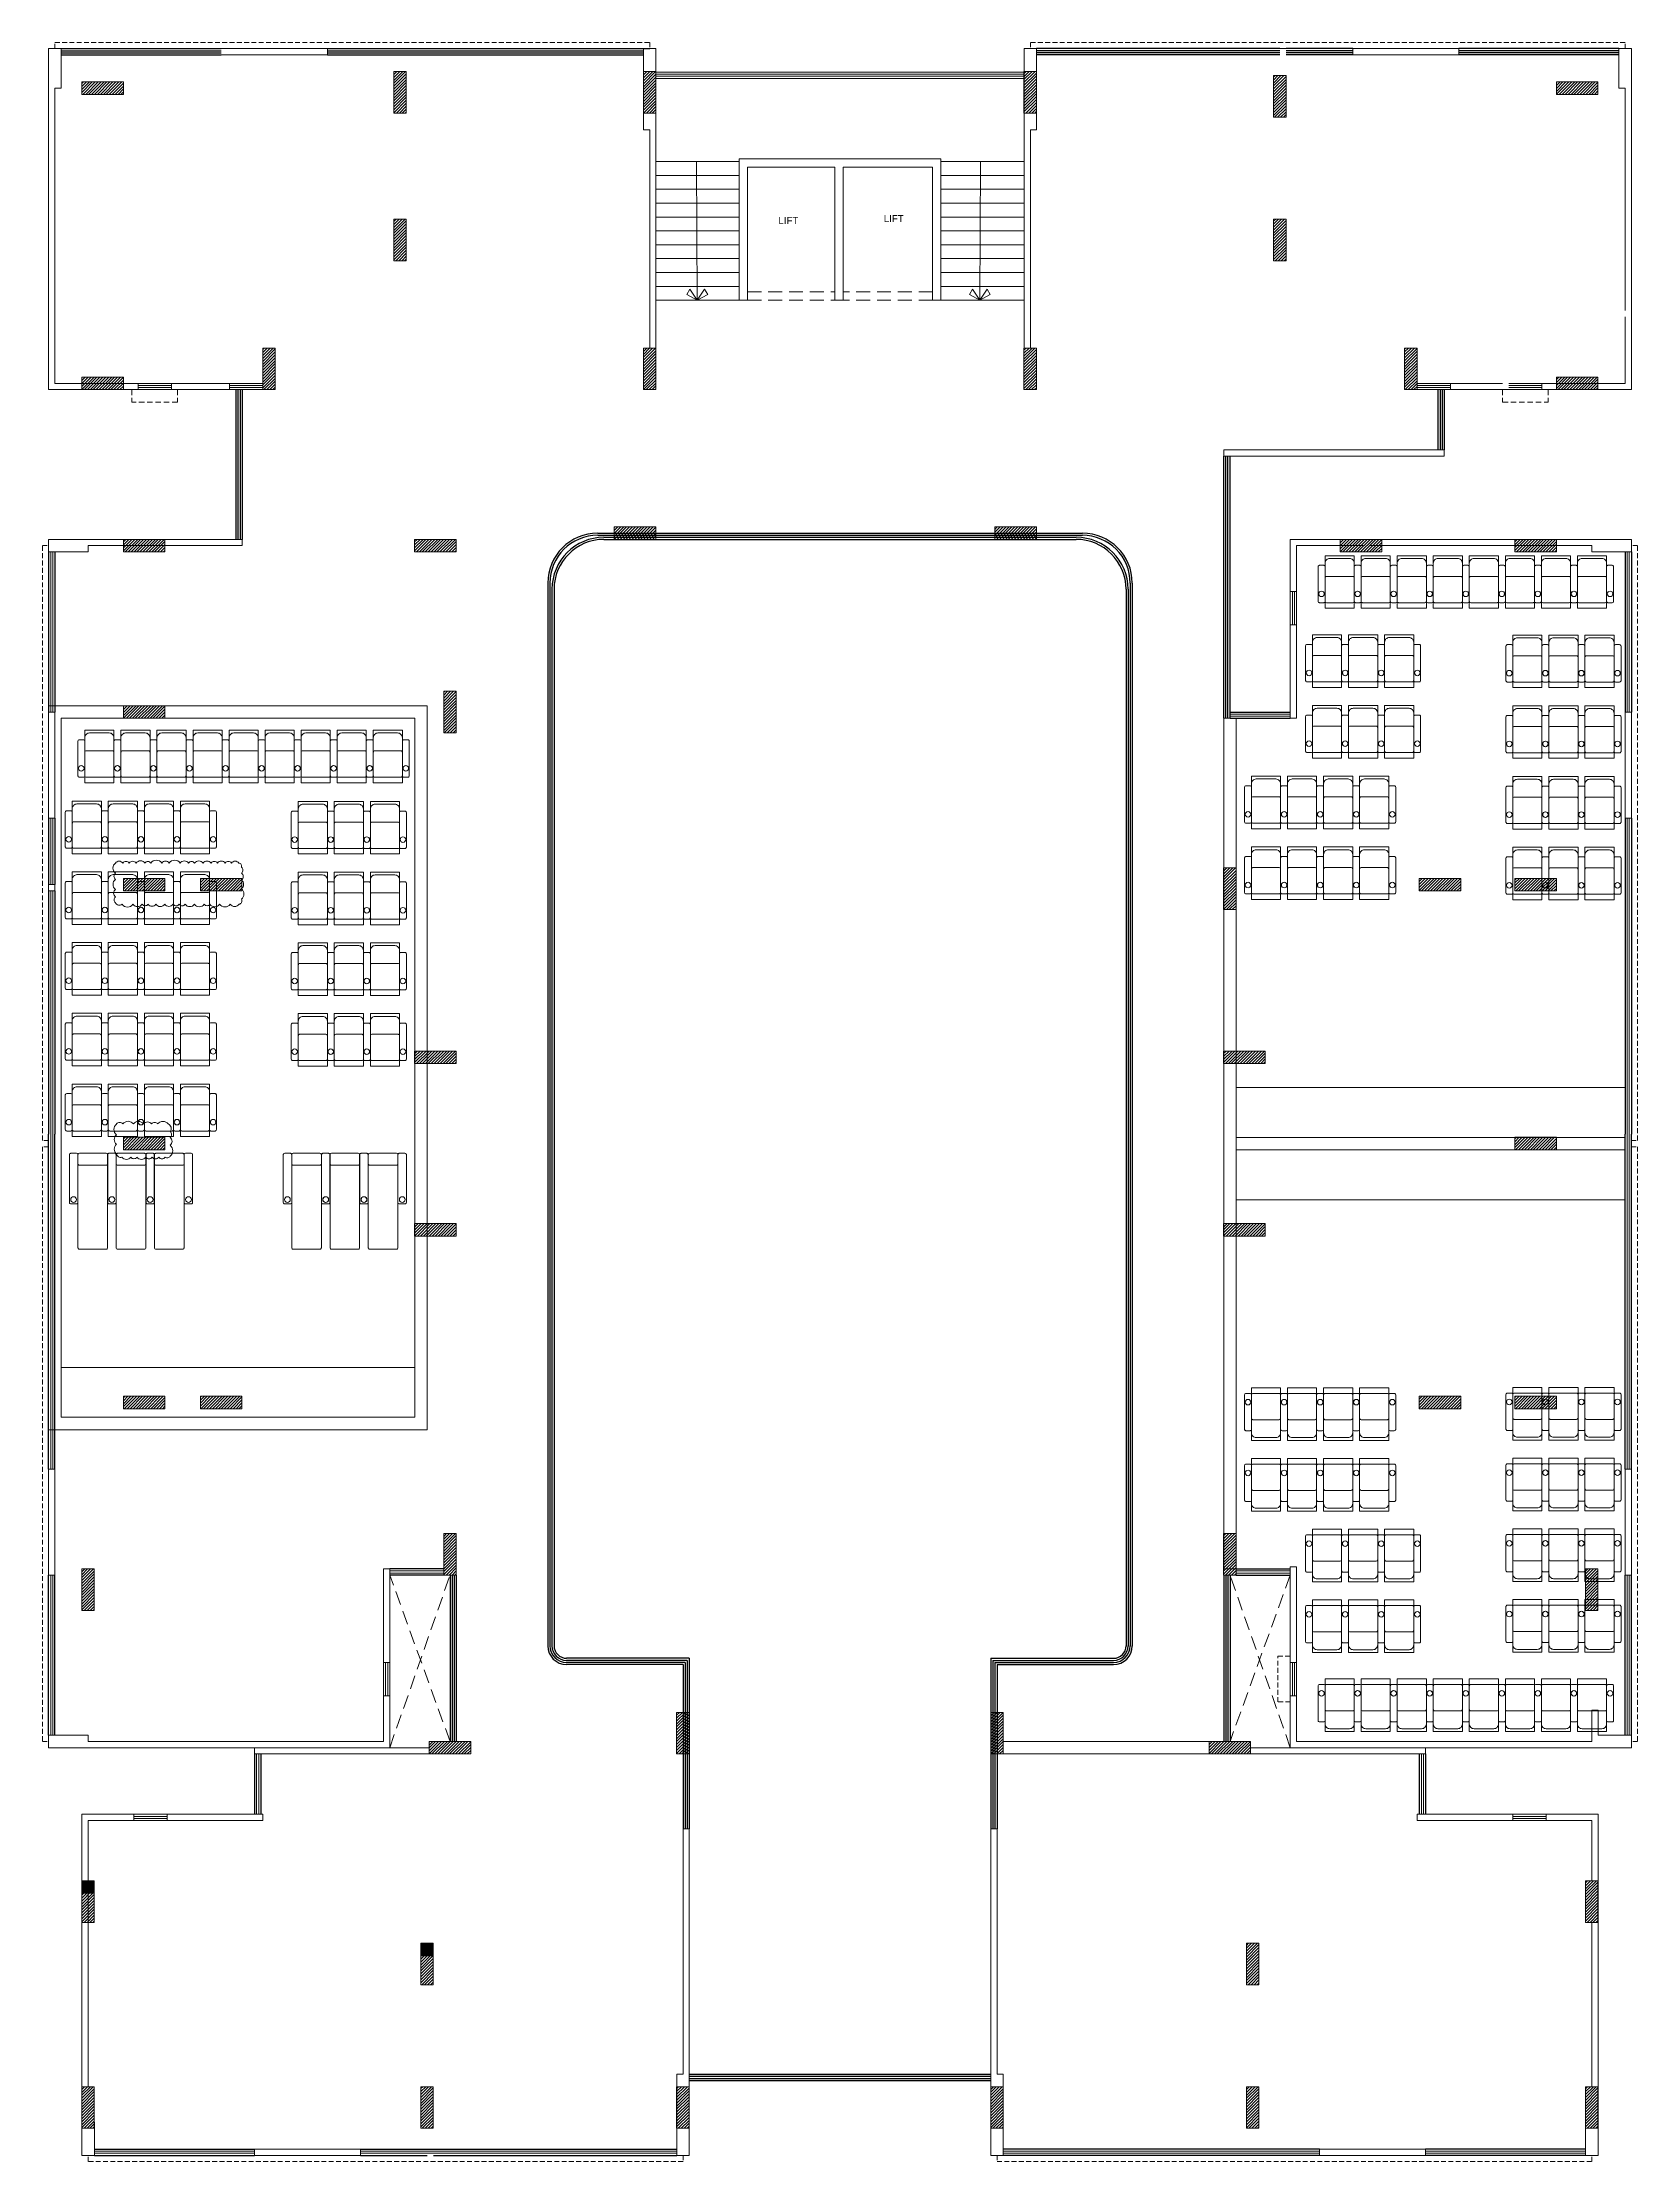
# Model space of a CAD drawing. Header units: inches. Extents: x 1807 to 67852, y 1160 to 20242.
# Drawn here: x 27627 to 28777, y 8234 to 9763 of the extents above; entities that cross this region are included whole.
import ezdxf
from ezdxf.lldxf.tags import DXFTag

# ---------------------------------------------------------------- set-up
doc = ezdxf.new("R2010")
doc.units = ezdxf.units.IN
doc.header["$MEASUREMENT"] = 0
doc.linetypes.add('DASHED', pattern=[0.75, 0.5, -0.25])
for name, color, linetype, lineweight in [('02WINDOW & DOTTED', 8, 'Continuous', 20), ('06DIM', 194, 'Continuous', 15), ('CHAIRS', 34, 'Continuous', 20), ('column_01', 7, 'Continuous', 18), ('HATCH', 8, 'Continuous', 0), ('Nstair', 8, 'Continuous', 20), ('PROJ.', 8, 'DASHED', 20), ('RAILING', 8, 'Continuous', 25), ('Railing 01', 8, 'Continuous', 18), ('SHOP TEXT', 7, 'Continuous', 15), ('wall', 7, 'Continuous', 20), ('WALLS', 7, 'Continuous', 20), ('WINDOW', 8, 'Continuous', 15)]:
    doc.layers.add(name, color=color, linetype=linetype, lineweight=lineweight)
doc.layers.add('Chair', color=34, linetype='Continuous')
doc.layers.add('GF', color=36, linetype='Continuous')
doc.styles.add('Krupalu 1', font='arial.ttf')
tags = doc.linetypes.add('HIDDEN', pattern=[0.375, 0.25, -0.125]).pattern_tags.tags
tags[6:7] = [DXFTag(74, 4), DXFTag(75, 0), DXFTag(340, '0'), DXFTag(46, 1.0), DXFTag(50, 0.0), DXFTag(44, 0.0), DXFTag(45, 0.0)]
tags[4:5] = [DXFTag(74, 4), DXFTag(75, 0), DXFTag(340, '0'), DXFTag(46, 1.0), DXFTag(50, 0.0), DXFTag(44, 0.0), DXFTag(45, 0.0)]
pattern_1 = [(45, (-2883.8112, 0), (-1.0606601718, 1.0606601718), [])]

msp = doc.modelspace()

# ---------------------------------------------------------------- texts
at = {"layer": 'SHOP TEXT', "ltscale": 0.1, "style": 'Krupalu 1'}
for p in [(28157.5, 9631.7), (28233.5, 9633.1)]:
    msp.add_text('LIFT', height=5, dxfattribs=at).set_placement(p)

# ---------------------------------------------------------------- blocks, each defined once
blk = doc.blocks.new('Recliner chair-01')
at = {"layer": 'CHAIRS', "linetype": 'HIDDEN', "lineweight": -2}
blk.add_lwpolyline([(-10.5, 33.9), (10.5, 33.9), (10.5, -4), (-10.5, -4)], close=True, dxfattribs=at)
at = {"layer": 'CHAIRS', "lineweight": -2}
for points in [[(-7.1, 31.9), (7.1, 31.9, -0.414214), (10.5, 28.5), (10.5, 1, -0.414214), (9.5, 0), (-9.5, 0, -0.414214), (-10.5, 1), (-10.5, 28.5, -0.414214)], [(-10.5, 1), (-10.5, 26, 0.414214), (-11.5, 27), (-14.5, 27, 0.414214), (-15.5, 26), (-15.5, 1, 0.414214), (-14.5, 0), (-11.5, 0, 0.414214)], [(10.5, 1), (10.5, 18, 0.414214), (9.5, 19), (-9.5, 19, 0.414214), (-10.5, 18), (-10.5, 1, 0.414214), (-9.5, 0), (9.5, 0, 0.414214)], [(10.5, 1), (10.5, 26, -0.414214), (11.5, 27), (14.5, 27, -0.414214), (15.5, 26), (15.5, 1, -0.414214), (14.5, 0), (11.5, 0, -0.414214)]]:
    blk.add_lwpolyline(points, format="xyb", close=True, dxfattribs=at)
for centre in [(-13, 6.4), (13.1, 6.4)]:
    blk.add_circle(centre, 2, dxfattribs=at)
blk = doc.blocks.new('*U104')
at = {"layer": 'CHAIRS'}
blk.add_blockref('Recliner chair-01', (0, -14.9), dxfattribs=at)
blk = doc.blocks.new('*U103')
at = {"layer": 'GF', "color": 0, "linetype": 'ByBlock', "lineweight": -2}
for p in [(0, 0), (26, 0), (52, 0), (78, 0)]:
    blk.add_blockref('*U104', p, dxfattribs=at)
at = {"layer": 'GF', "color": 0, "linetype": 'ByBlock', "lineweight": -2, "transparency": 16777216}
for p in [(104, 0), (130, 0), (156, 0), (182, 0), (208, 0)]:
    blk.add_blockref('*U104', p, dxfattribs=at)
blk = doc.blocks.new('*U108')
at = {"layer": 'CHAIRS'}
blk.add_blockref('Recliner chair-01', (0, -14.9), dxfattribs=at)
blk = doc.blocks.new('*U107')
at = {"layer": 'GF', "color": 0, "linetype": 'ByBlock', "lineweight": -2}
for p in [(0, 0), (26, 0), (52, 0)]:
    blk.add_blockref('*U108', p, dxfattribs=at)
at = {"layer": 'GF', "color": 0, "linetype": 'ByBlock', "lineweight": -2, "transparency": 16777216}
for p in [(78, 0), (0, -51), (26, -51), (52, -51), (78, -51), (0, -102), (26, -102), (52, -102), (78, -102), (0, -153), (26, -153), (52, -153), (78, -153), (0, -204), (26, -204), (52, -204), (78, -204)]:
    blk.add_blockref('*U108', p, dxfattribs=at)
blk = doc.blocks.new('*U110')
at = {"layer": 'CHAIRS'}
blk.add_blockref('Recliner chair-01', (0, -14.9), dxfattribs=at)
blk = doc.blocks.new('*U109')
at = {"layer": 'GF', "color": 0, "linetype": 'ByBlock', "lineweight": -2}
for p in [(0, 0), (26, 0)]:
    blk.add_blockref('*U110', p, dxfattribs=at)
at = {"layer": 'GF', "color": 0, "linetype": 'ByBlock', "lineweight": -2, "transparency": 16777216}
for p in [(52, 0), (0, -51), (26, -51), (52, -51), (0, -102), (26, -102), (52, -102), (0, -153), (26, -153), (52, -153)]:
    blk.add_blockref('*U110', p, dxfattribs=at)
blk = doc.blocks.new('A$C538C39F4')
at = {"layer": 'column_01', "lineweight": 18}
h = blk.add_hatch(color=8, dxfattribs=at)
h.dxf.hatch_style = 1
h.paths.add_polyline_path([(0, 0), (0, 9), (9, 9), (9, 0)])
at = {"layer": 'column_01'}
for p, q in [((9, 9), (0, 0)), ((0, 9), (9, 0))]:
    blk.add_line(p, q, dxfattribs=at)
blk.add_lwpolyline([(0, 9), (9, 9), (9, 0), (0, 0)], close=True, dxfattribs=at)
blk = doc.blocks.new('dfhtutrut')
at = {"layer": 'HATCH'}
h = blk.add_hatch(dxfattribs=at)
h.set_pattern_fill('ANSI31', color=256, scale=12, style=0)
h.set_pattern_definition(pattern_1)
h.paths.add_polyline_path([(142115.4, -629932.5), (142145.4, -629932.5), (142145.4, -629923.5), (142115.4, -629923.5)])
h = blk.add_hatch(dxfattribs=at)
h.set_pattern_fill('ANSI31', color=256, scale=12, style=0)
h.set_pattern_definition(pattern_1)
h.paths.add_polyline_path([(142340.4, -629916), (142340.4, -629946), (142349.4, -629946), (142349.4, -629916)])
h = blk.add_hatch(dxfattribs=at)
h.set_pattern_fill('ANSI31', color=256, scale=12, style=0)
h.set_pattern_definition(pattern_1)
h.paths.add_polyline_path([(142520.4, -629916), (142520.4, -629946), (142529.4, -629946), (142529.4, -629916)])
h = blk.add_hatch(dxfattribs=at)
h.set_pattern_fill('ANSI31', color=256, scale=12, style=0)
h.set_pattern_definition(pattern_1)
h.paths.add_polyline_path([(142794.9, -629916), (142794.9, -629946), (142803.9, -629946), (142803.9, -629916)])
h = blk.add_hatch(dxfattribs=at)
h.set_pattern_fill('ANSI31', color=256, scale=12, style=0)
h.set_pattern_definition(pattern_1)
h.paths.add_polyline_path([(142974.9, -629919), (142974.9, -629949), (142983.9, -629949), (142983.9, -629919)])
h = blk.add_hatch(dxfattribs=at)
h.set_pattern_fill('ANSI31', color=256, scale=12, style=0)
h.set_pattern_definition(pattern_1)
h.paths.add_polyline_path([(143208.9, -629932.5), (143178.9, -629932.5), (143178.9, -629923.5), (143208.9, -629923.5)])
h = blk.add_hatch(dxfattribs=at)
h.set_pattern_fill('ANSI31', color=256, scale=12, style=0)
h.set_pattern_definition(pattern_1)
h.paths.add_polyline_path([(142349.4, -630052.5), (142349.4, -630022.5), (142340.4, -630022.5), (142340.4, -630052.5)])
h = blk.add_hatch(dxfattribs=at)
h.set_pattern_fill('ANSI31', color=256, scale=12, style=0)
h.set_pattern_definition(pattern_1)
h.paths.add_polyline_path([(142983.9, -630052.5), (142983.9, -630022.5), (142974.9, -630022.5), (142974.9, -630052.5)])
h = blk.add_hatch(dxfattribs=at)
h.set_pattern_fill('ANSI31', color=256, scale=12, style=0)
h.set_pattern_definition(pattern_1)
h.paths.add_polyline_path([(142254.9, -630145.5), (142254.9, -630115.5), (142245.9, -630115.5), (142245.9, -630145.5)])
h = blk.add_hatch(dxfattribs=at)
h.set_pattern_fill('ANSI31', color=256, scale=12, style=0)
h.set_pattern_definition(pattern_1)
h.paths.add_polyline_path([(142529.4, -630145.5), (142529.4, -630115.5), (142520.4, -630115.5), (142520.4, -630145.5)])
h = blk.add_hatch(dxfattribs=at)
h.set_pattern_fill('ANSI31', color=256, scale=12, style=0)
h.set_pattern_definition(pattern_1)
h.paths.add_polyline_path([(142803.9, -630145.5), (142803.9, -630115.5), (142794.9, -630115.5), (142794.9, -630145.5)])
h = blk.add_hatch(dxfattribs=at)
h.set_pattern_fill('ANSI31', color=256, scale=12, style=0)
h.set_pattern_definition(pattern_1)
h.paths.add_polyline_path([(143078.4, -630145.5), (143078.4, -630115.5), (143069.4, -630115.5), (143069.4, -630145.5)])
h = blk.add_hatch(dxfattribs=at)
h.set_pattern_fill('ANSI31', color=256, scale=12, style=0)
h.set_pattern_definition(pattern_1)
h.paths.add_polyline_path([(142115.4, -630145.5), (142145.4, -630145.5), (142145.4, -630136.5), (142115.4, -630136.5)])
h = blk.add_hatch(dxfattribs=at)
h.set_pattern_fill('ANSI31', color=256, scale=12, style=0)
h.set_pattern_definition(pattern_1)
h.paths.add_polyline_path([(143208.9, -630145.5), (143178.9, -630145.5), (143178.9, -630136.5), (143208.9, -630136.5)])
h = blk.add_hatch(dxfattribs=at)
h.set_pattern_fill('ANSI31', color=256, scale=12, style=0)
h.set_pattern_definition(pattern_1)
h.paths.add_polyline_path([(142529.4, -630244.5), (142499.4, -630244.5), (142499.4, -630253.5), (142529.4, -630253.5)])
h = blk.add_hatch(dxfattribs=at)
h.set_pattern_fill('ANSI31', color=256, scale=12, style=0)
h.set_pattern_definition(pattern_1)
h.paths.add_polyline_path([(142803.9, -630244.5), (142773.9, -630244.5), (142773.9, -630253.5), (142803.9, -630253.5)])
h = blk.add_hatch(dxfattribs=at)
h.set_pattern_fill('ANSI31', color=256, scale=12, style=0)
h.set_pattern_definition(pattern_1)
h.paths.add_polyline_path([(142145.4, -630262.5), (142175.4, -630262.5), (142175.4, -630253.5), (142145.4, -630253.5)])
h = blk.add_hatch(dxfattribs=at)
h.set_pattern_fill('ANSI31', color=256, scale=12, style=0)
h.set_pattern_definition(pattern_1)
h.paths.add_polyline_path([(142385.4, -630262.5), (142355.4, -630262.5), (142355.4, -630253.5), (142385.4, -630253.5)])
h = blk.add_hatch(dxfattribs=at)
h.set_pattern_fill('ANSI31', color=256, scale=12, style=0)
h.set_pattern_definition(pattern_1)
h.paths.add_polyline_path([(143022.9, -630262.5), (143052.9, -630262.5), (143052.9, -630253.5), (143022.9, -630253.5)])
h = blk.add_hatch(dxfattribs=at)
h.set_pattern_fill('ANSI31', color=256, scale=12, style=0)
h.set_pattern_definition(pattern_1)
h.paths.add_polyline_path([(143178.9, -630262.5), (143148.9, -630262.5), (143148.9, -630253.5), (143178.9, -630253.5)])
h = blk.add_hatch(dxfattribs=at)
h.set_pattern_fill('ANSI31', color=256, scale=12, style=0)
h.set_pattern_definition(pattern_1)
h.paths.add_polyline_path([(142376.4, -630363), (142376.4, -630393), (142385.4, -630393), (142385.4, -630363)])
h = blk.add_hatch(dxfattribs=at)
h.set_pattern_fill('ANSI31', color=256, scale=12, style=0)
h.set_pattern_definition(pattern_1)
h.paths.add_polyline_path([(142145.4, -630382.5), (142175.4, -630382.5), (142175.4, -630373.5), (142145.4, -630373.5)])
h = blk.add_hatch(dxfattribs=at)
h.set_pattern_fill('ANSI31', color=256, scale=12, style=0)
h.set_pattern_definition(pattern_1)
h.paths.add_polyline_path([(142938.9, -630490.5), (142938.9, -630520.5), (142947.9, -630520.5), (142947.9, -630490.5)])
h = blk.add_hatch(dxfattribs=at)
h.set_pattern_fill('ANSI31', color=256, scale=12, style=0)
h.set_pattern_definition(pattern_1)
h.paths.add_polyline_path([(142145.4, -630507), (142175.4, -630507), (142175.4, -630498), (142145.4, -630498)])
h = blk.add_hatch(dxfattribs=at)
h.set_pattern_fill('ANSI31', color=256, scale=12, style=0)
h.set_pattern_definition(pattern_1)
h.paths.add_polyline_path([(142230.9, -630507), (142200.9, -630507), (142200.9, -630498), (142230.9, -630498)])
h = blk.add_hatch(dxfattribs=at)
h.set_pattern_fill('ANSI31', color=256, scale=12, style=0)
h.set_pattern_definition(pattern_1)
h.paths.add_polyline_path([(143079.9, -630507), (143109.9, -630507), (143109.9, -630498), (143079.9, -630498)])
h = blk.add_hatch(dxfattribs=at)
h.set_pattern_fill('ANSI31', color=256, scale=12, style=0)
h.set_pattern_definition(pattern_1)
h.paths.add_polyline_path([(143178.9, -630507), (143148.9, -630507), (143148.9, -630498), (143178.9, -630498)])
h = blk.add_hatch(dxfattribs=at)
h.set_pattern_fill('ANSI31', color=256, scale=12, style=0)
h.set_pattern_definition(pattern_1)
h.paths.add_polyline_path([(142385.4, -630622.5), (142355.4, -630622.5), (142355.4, -630631.5), (142385.4, -630631.5)])
h = blk.add_hatch(dxfattribs=at)
h.set_pattern_fill('ANSI31', color=256, scale=12, style=0)
h.set_pattern_definition(pattern_1)
h.paths.add_polyline_path([(142938.9, -630631.5), (142968.9, -630631.5), (142968.9, -630622.5), (142938.9, -630622.5)])
h = blk.add_hatch(dxfattribs=at)
h.set_pattern_fill('ANSI31', color=256, scale=12, style=0)
h.set_pattern_definition(pattern_1)
h.paths.add_polyline_path([(142145.4, -630693.7), (142175.4, -630693.7), (142175.4, -630684.7), (142145.4, -630684.7)])
h = blk.add_hatch(dxfattribs=at)
h.set_pattern_fill('ANSI31', color=256, scale=12, style=0)
h.set_pattern_definition(pattern_1)
h.paths.add_polyline_path([(143178.9, -630693.7), (143148.9, -630693.7), (143148.9, -630684.7), (143178.9, -630684.7)])
h = blk.add_hatch(dxfattribs=at)
h.set_pattern_fill('ANSI31', color=256, scale=12, style=0)
h.set_pattern_definition(pattern_1)
h.paths.add_polyline_path([(142385.4, -630747), (142355.4, -630747), (142355.4, -630756), (142385.4, -630756)])
h = blk.add_hatch(dxfattribs=at)
h.set_pattern_fill('ANSI31', color=256, scale=12, style=0)
h.set_pattern_definition(pattern_1)
h.paths.add_polyline_path([(142938.9, -630756), (142968.9, -630756), (142968.9, -630747), (142938.9, -630747)])
h = blk.add_hatch(dxfattribs=at)
h.set_pattern_fill('ANSI31', color=256, scale=12, style=0)
h.set_pattern_definition(pattern_1)
h.paths.add_polyline_path([(142145.4, -630880.5), (142175.4, -630880.5), (142175.4, -630871.5), (142145.4, -630871.5)])
h = blk.add_hatch(dxfattribs=at)
h.set_pattern_fill('ANSI31', color=256, scale=12, style=0)
h.set_pattern_definition(pattern_1)
h.paths.add_polyline_path([(142230.9, -630880.5), (142200.9, -630880.5), (142200.9, -630871.5), (142230.9, -630871.5)])
h = blk.add_hatch(dxfattribs=at)
h.set_pattern_fill('ANSI31', color=256, scale=12, style=0)
h.set_pattern_definition(pattern_1)
h.paths.add_polyline_path([(143079.9, -630880.5), (143109.9, -630880.5), (143109.9, -630871.5), (143079.9, -630871.5)])
h = blk.add_hatch(dxfattribs=at)
h.set_pattern_fill('ANSI31', color=256, scale=12, style=0)
h.set_pattern_definition(pattern_1)
h.paths.add_polyline_path([(143178.9, -630880.5), (143148.9, -630880.5), (143148.9, -630871.5), (143178.9, -630871.5)])
h = blk.add_hatch(dxfattribs=at)
h.set_pattern_fill('ANSI31', color=256, scale=12, style=0)
h.set_pattern_definition(pattern_1)
h.paths.add_polyline_path([(142385.4, -631000.5), (142385.4, -630970.5), (142376.4, -630970.5), (142376.4, -631000.5)])
h = blk.add_hatch(dxfattribs=at)
h.set_pattern_fill('ANSI31', color=256, scale=12, style=0)
h.set_pattern_definition(pattern_1)
h.paths.add_polyline_path([(142947.9, -631000.5), (142947.9, -630970.5), (142938.9, -630970.5), (142938.9, -631000.5)])
h = blk.add_hatch(dxfattribs=at)
h.set_pattern_fill('ANSI31', color=256, scale=12, style=0)
h.set_pattern_definition(pattern_1)
h.paths.add_polyline_path([(142115.4, -630996), (142115.4, -631026), (142124.4, -631026), (142124.4, -630996)])
h = blk.add_hatch(dxfattribs=at)
h.set_pattern_fill('ANSI31', color=256, scale=12, style=0)
h.set_pattern_definition(pattern_1)
h.paths.add_polyline_path([(143199.9, -630996), (143199.9, -631026), (143208.9, -631026), (143208.9, -630996)])
h = blk.add_hatch(dxfattribs=at)
h.set_pattern_fill('ANSI31', color=256, scale=12, style=0)
h.set_pattern_definition(pattern_1)
h.paths.add_polyline_path([(142553.4, -631129.5), (142553.4, -631099.5), (142544.4, -631099.5), (142544.4, -631129.5)])
h = blk.add_hatch(dxfattribs=at)
h.set_pattern_fill('ANSI31', color=256, scale=12, style=0)
h.set_pattern_definition(pattern_1)
h.paths.add_polyline_path([(142779.9, -631129.5), (142779.9, -631099.5), (142770.9, -631099.5), (142770.9, -631129.5)])
h = blk.add_hatch(dxfattribs=at)
h.set_pattern_fill('ANSI31', color=256, scale=12, style=0)
h.set_pattern_definition(pattern_1)
h.paths.add_polyline_path([(142395.9, -631120.5), (142365.9, -631120.5), (142365.9, -631129.5), (142395.9, -631129.5)])
h = blk.add_hatch(dxfattribs=at)
h.set_pattern_fill('ANSI31', color=256, scale=12, style=0)
h.set_pattern_definition(pattern_1)
h.paths.add_polyline_path([(142928.4, -631129.5), (142958.4, -631129.5), (142958.4, -631120.5), (142928.4, -631120.5)])
h = blk.add_hatch(dxfattribs=at)
h.set_pattern_fill('ANSI31', color=256, scale=12, style=0)
h.set_pattern_definition(pattern_1)
edge = h.paths.add_edge_path()
edge.add_line((142115.4, -631221), (142124.4, -631221))
edge.add_line((142124.4, -631221), (142115.4, -631230))
edge.add_line((142115.4, -631230), (142124.4, -631230))
h = blk.add_hatch(dxfattribs=at)
h.set_pattern_fill('ANSI31', color=256, scale=12, style=0)
h.set_pattern_definition(pattern_1)
edge = h.paths.add_edge_path()
edge.add_line((142115.4, -631221), (142124.4, -631221))
h = blk.add_hatch(dxfattribs=at)
h.set_pattern_fill('ANSI31', color=256, scale=12, style=0)
h.set_pattern_definition(pattern_1)
h.paths.add_polyline_path([(142115.4, -631221), (142115.4, -631251), (142124.4, -631251), (142124.4, -631221)])
h.paths.add_polyline_path([(142124.4, -631230), (142115.4, -631221), (142115.4, -631230), (142124.4, -631221), (142124.4, -631230)], flags=16)
h = blk.add_hatch(dxfattribs=at)
h.set_pattern_fill('ANSI31', color=256, scale=12, style=0)
h.set_pattern_definition(pattern_1)
h.paths.add_polyline_path([(143208.9, -631221), (143208.9, -631251), (143199.9, -631251), (143199.9, -631221)])
h = blk.add_hatch(dxfattribs=at)
h.set_pattern_fill('ANSI31', color=256, scale=12, style=0)
h.set_pattern_definition(pattern_1)
edge = h.paths.add_edge_path()
edge.add_line((142115.4, -631230), (142124.4, -631230))
h = blk.add_hatch(dxfattribs=at)
h.set_pattern_fill('ANSI31', color=256, scale=12, style=0)
h.set_pattern_definition(pattern_1)
edge = h.paths.add_edge_path()
edge.add_line((142359.9, -631266), (142368.9, -631266))
h = blk.add_hatch(dxfattribs=at)
h.set_pattern_fill('ANSI31', color=256, scale=12, style=0)
h.set_pattern_definition(pattern_1)
h.paths.add_polyline_path([(142368.9, -631266), (142368.9, -631296), (142359.9, -631296), (142359.9, -631266)])
h.paths.add_polyline_path([(142368.9, -631275), (142359.9, -631266), (142359.9, -631275), (142368.9, -631266), (142368.9, -631275)], flags=16)
h = blk.add_hatch(dxfattribs=at)
h.set_pattern_fill('ANSI31', color=256, scale=12, style=0)
h.set_pattern_definition(pattern_1)
h.paths.add_polyline_path([(142964.4, -631266), (142964.4, -631296), (142955.4, -631296), (142955.4, -631266)])
h = blk.add_hatch(dxfattribs=at)
h.set_pattern_fill('ANSI31', color=256, scale=12, style=0)
h.set_pattern_definition(pattern_1)
edge = h.paths.add_edge_path()
edge.add_line((142359.9, -631275), (142368.9, -631275))
h = blk.add_hatch(dxfattribs=at)
h.set_pattern_fill('ANSI31', color=256, scale=12, style=0)
h.set_pattern_definition(pattern_1)
edge = h.paths.add_edge_path()
edge.add_line((142359.9, -631275), (142368.9, -631275))
h = blk.add_hatch(dxfattribs=at)
h.set_pattern_fill('ANSI31', color=256, scale=12, style=0)
h.set_pattern_definition(pattern_1)
h.paths.add_polyline_path([(142124.4, -631399.5), (142124.4, -631369.5), (142115.4, -631369.5), (142115.4, -631399.5)])
h = blk.add_hatch(dxfattribs=at)
h.set_pattern_fill('ANSI31', color=256, scale=12, style=0)
h.set_pattern_definition(pattern_1)
h.paths.add_polyline_path([(142368.9, -631399.5), (142368.9, -631369.5), (142359.9, -631369.5), (142359.9, -631399.5)])
h = blk.add_hatch(dxfattribs=at)
h.set_pattern_fill('ANSI31', color=256, scale=12, style=0)
h.set_pattern_definition(pattern_1)
h.paths.add_polyline_path([(142553.4, -631399.5), (142553.4, -631369.5), (142544.4, -631369.5), (142544.4, -631399.5)])
h = blk.add_hatch(dxfattribs=at)
h.set_pattern_fill('ANSI31', color=256, scale=12, style=0)
h.set_pattern_definition(pattern_1)
h.paths.add_polyline_path([(142779.9, -631399.5), (142779.9, -631369.5), (142770.9, -631369.5), (142770.9, -631399.5)])
h = blk.add_hatch(dxfattribs=at)
h.set_pattern_fill('ANSI31', color=256, scale=12, style=0)
h.set_pattern_definition(pattern_1)
h.paths.add_polyline_path([(142964.4, -631399.5), (142964.4, -631369.5), (142955.4, -631369.5), (142955.4, -631399.5)])
h = blk.add_hatch(dxfattribs=at)
h.set_pattern_fill('ANSI31', color=256, scale=12, style=0)
h.set_pattern_definition(pattern_1)
h.paths.add_polyline_path([(143208.9, -631399.5), (143208.9, -631369.5), (143199.9, -631369.5), (143199.9, -631399.5)])
at = {"layer": 'column_01'}
for points in [[(142115.4, -629932.5), (142145.4, -629932.5), (142145.4, -629923.5), (142115.4, -629923.5)], [(142340.4, -629916), (142340.4, -629946), (142349.4, -629946), (142349.4, -629916)], [(142520.4, -629916), (142520.4, -629946), (142529.4, -629946), (142529.4, -629916)], [(142794.9, -629916), (142794.9, -629946), (142803.9, -629946), (142803.9, -629916)], [(142974.9, -629919), (142974.9, -629949), (142983.9, -629949), (142983.9, -629919)], [(143208.9, -629932.5), (143178.9, -629932.5), (143178.9, -629923.5), (143208.9, -629923.5)], [(142349.4, -630052.5), (142349.4, -630022.5), (142340.4, -630022.5), (142340.4, -630052.5)], [(142983.9, -630052.5), (142983.9, -630022.5), (142974.9, -630022.5), (142974.9, -630052.5)], [(142254.9, -630145.5), (142254.9, -630115.5), (142245.9, -630115.5), (142245.9, -630145.5)], [(142529.4, -630145.5), (142529.4, -630115.5), (142520.4, -630115.5), (142520.4, -630145.5)], [(142803.9, -630145.5), (142803.9, -630115.5), (142794.9, -630115.5), (142794.9, -630145.5)], [(143078.4, -630145.5), (143078.4, -630115.5), (143069.4, -630115.5), (143069.4, -630145.5)], [(142115.4, -630145.5), (142145.4, -630145.5), (142145.4, -630136.5), (142115.4, -630136.5)], [(143208.9, -630145.5), (143178.9, -630145.5), (143178.9, -630136.5), (143208.9, -630136.5)], [(142529.4, -630244.5), (142499.4, -630244.5), (142499.4, -630253.5), (142529.4, -630253.5)], [(142803.9, -630244.5), (142773.9, -630244.5), (142773.9, -630253.5), (142803.9, -630253.5)], [(142145.4, -630262.5), (142175.4, -630262.5), (142175.4, -630253.5), (142145.4, -630253.5)], [(142385.4, -630262.5), (142355.4, -630262.5), (142355.4, -630253.5), (142385.4, -630253.5)], [(143022.9, -630262.5), (143052.9, -630262.5), (143052.9, -630253.5), (143022.9, -630253.5)], [(143178.9, -630262.5), (143148.9, -630262.5), (143148.9, -630253.5), (143178.9, -630253.5)], [(142376.4, -630363), (142376.4, -630393), (142385.4, -630393), (142385.4, -630363)], [(142145.4, -630382.5), (142175.4, -630382.5), (142175.4, -630373.5), (142145.4, -630373.5)], [(142938.9, -630490.5), (142938.9, -630520.5), (142947.9, -630520.5), (142947.9, -630490.5)], [(142145.4, -630507), (142175.4, -630507), (142175.4, -630498), (142145.4, -630498)], [(142230.9, -630507), (142200.9, -630507), (142200.9, -630498), (142230.9, -630498)], [(143079.9, -630507), (143109.9, -630507), (143109.9, -630498), (143079.9, -630498)], [(143178.9, -630507), (143148.9, -630507), (143148.9, -630498), (143178.9, -630498)], [(142385.4, -630622.5), (142355.4, -630622.5), (142355.4, -630631.5), (142385.4, -630631.5)], [(142938.9, -630631.5), (142968.9, -630631.5), (142968.9, -630622.5), (142938.9, -630622.5)], [(142145.4, -630693.7), (142175.4, -630693.7), (142175.4, -630684.7), (142145.4, -630684.7)], [(143178.9, -630693.7), (143148.9, -630693.7), (143148.9, -630684.7), (143178.9, -630684.7)], [(142385.4, -630747), (142355.4, -630747), (142355.4, -630756), (142385.4, -630756)], [(142938.9, -630756), (142968.9, -630756), (142968.9, -630747), (142938.9, -630747)], [(142145.4, -630880.5), (142175.4, -630880.5), (142175.4, -630871.5), (142145.4, -630871.5)], [(142230.9, -630880.5), (142200.9, -630880.5), (142200.9, -630871.5), (142230.9, -630871.5)], [(143079.9, -630880.5), (143109.9, -630880.5), (143109.9, -630871.5), (143079.9, -630871.5)], [(143178.9, -630880.5), (143148.9, -630880.5), (143148.9, -630871.5), (143178.9, -630871.5)], [(142385.4, -631000.5), (142385.4, -630970.5), (142376.4, -630970.5), (142376.4, -631000.5)], [(142947.9, -631000.5), (142947.9, -630970.5), (142938.9, -630970.5), (142938.9, -631000.5)], [(142115.4, -630996), (142115.4, -631026), (142124.4, -631026), (142124.4, -630996)], [(143199.9, -630996), (143199.9, -631026), (143208.9, -631026), (143208.9, -630996)], [(142553.4, -631129.5), (142553.4, -631099.5), (142544.4, -631099.5), (142544.4, -631129.5)], [(142779.9, -631129.5), (142779.9, -631099.5), (142770.9, -631099.5), (142770.9, -631129.5)], [(142395.9, -631120.5), (142365.9, -631120.5), (142365.9, -631129.5), (142395.9, -631129.5)], [(142928.4, -631129.5), (142958.4, -631129.5), (142958.4, -631120.5), (142928.4, -631120.5)], [(142115.4, -631221), (142115.4, -631251), (142124.4, -631251), (142124.4, -631221)], [(143208.9, -631221), (143208.9, -631251), (143199.9, -631251), (143199.9, -631221)], [(142368.9, -631266), (142368.9, -631296), (142359.9, -631296), (142359.9, -631266)], [(142964.4, -631266), (142964.4, -631296), (142955.4, -631296), (142955.4, -631266)], [(142124.4, -631399.5), (142124.4, -631369.5), (142115.4, -631369.5), (142115.4, -631399.5)], [(142368.9, -631399.5), (142368.9, -631369.5), (142359.9, -631369.5), (142359.9, -631399.5)], [(142553.4, -631399.5), (142553.4, -631369.5), (142544.4, -631369.5), (142544.4, -631399.5)], [(142779.9, -631399.5), (142779.9, -631369.5), (142770.9, -631369.5), (142770.9, -631399.5)], [(142964.4, -631399.5), (142964.4, -631369.5), (142955.4, -631369.5), (142955.4, -631399.5)], [(143208.9, -631399.5), (143208.9, -631369.5), (143199.9, -631369.5), (143199.9, -631399.5)]]:
    blk.add_lwpolyline(points, close=True, dxfattribs=at)
at = {"layer": 'column_01', "xscale": -1}
blk.add_blockref('A$C538C39F4', (142124.4, -631230), dxfattribs=at)
at = {"layer": 'column_01'}
blk.add_blockref('A$C538C39F4', (142359.9, -631275), dxfattribs=at)
blk = doc.blocks.new('lounger chair')
at = {"layer": 'CHAIRS'}
for points in [[(-15.5, -36), (-11.5, -36, 0.414214), (-10.5, -35), (-10.5, -1, 0.414214), (-11.5, 0), (-15.5, 0, 0.414214), (-16.5, -1), (-16.5, -35, 0.414214)], [(-10.5, -1), (-10.5, -7.5, 0.414214), (-9.5, -8.5), (9.5, -8.5, 0.414214), (10.5, -7.5), (10.5, -1, 0.414214), (9.5, 0), (-9.5, 0, 0.414214)], [(-10.5, -1), (-10.5, -67, 0.414214), (-9.5, -68), (9.5, -68, 0.414214), (10.5, -67), (10.5, -1, 0.414214), (9.5, 0), (-9.5, 0, 0.414214)], [(11.5, -36), (15.5, -36, 0.414214), (16.5, -35), (16.5, -1, 0.414214), (15.5, 0), (11.5, 0, 0.414214), (10.5, -1), (10.5, -35, 0.414214)]]:
    blk.add_lwpolyline(points, format="xyb", close=True, dxfattribs=at)
for centre in [(-13.6, -32.9), (13.6, -32.9)]:
    blk.add_circle(centre, 2.05, dxfattribs=at)
blk = doc.blocks.new('*U102')
at = {"layer": 'CHAIRS'}
blk.add_blockref('lounger chair', (0, 34), dxfattribs=at)
blk = doc.blocks.new('*U112')
at = {"layer": 'CHAIRS', "color": 0, "linetype": 'ByBlock', "lineweight": -2, "xscale": -1.016987999738211, "yscale": 1.016987999738211, "zscale": 1.016987999738211}
blk.add_blockref('*U102', (0, 0), dxfattribs=at)
blk = doc.blocks.new('*U111')
at = {"layer": 'Chair', "color": 0, "linetype": 'ByBlock', "lineweight": -2}
for p in [(0, 0), (27.6, 0), (55.2, 0)]:
    blk.add_blockref('*U112', p, dxfattribs=at)
blk = doc.blocks.new('*U114')
at = {"layer": 'CHAIRS', "color": 0, "linetype": 'ByBlock', "lineweight": -2, "xscale": -1.016987999738211, "yscale": 1.016987999738211, "zscale": 1.016987999738211}
blk.add_blockref('*U102', (0, 0), dxfattribs=at)
blk = doc.blocks.new('*U113')
at = {"layer": 'Chair', "color": 0, "linetype": 'ByBlock', "lineweight": -2}
for p in [(0, 0), (27.6, 0), (55.2, 0)]:
    blk.add_blockref('*U114', p, dxfattribs=at)
blk = doc.blocks.new('*U116')
at = {"layer": 'CHAIRS'}
blk.add_blockref('Recliner chair-01', (0, -14.9), dxfattribs=at)
blk = doc.blocks.new('*U115')
at = {"layer": 'GF', "color": 0, "linetype": 'ByBlock', "lineweight": -2}
for p in [(0, 0), (26, 0), (52, 0), (78, 0)]:
    blk.add_blockref('*U116', p, dxfattribs=at)
at = {"layer": 'GF', "color": 0, "linetype": 'ByBlock', "lineweight": -2, "transparency": 16777216}
for p in [(104, 0), (130, 0), (156, 0), (182, 0)]:
    blk.add_blockref('*U116', p, dxfattribs=at)
blk = doc.blocks.new('*U122')
at = {"layer": 'CHAIRS'}
blk.add_blockref('Recliner chair-01', (0, -14.9), dxfattribs=at)
blk = doc.blocks.new('*U121')
at = {"layer": 'GF', "color": 0, "linetype": 'ByBlock', "lineweight": -2}
for p in [(0, 0), (26, 0), (52, 0)]:
    blk.add_blockref('*U122', p, dxfattribs=at)
blk = doc.blocks.new('*U124')
at = {"layer": 'CHAIRS'}
blk.add_blockref('Recliner chair-01', (0, -14.9), dxfattribs=at)
blk = doc.blocks.new('*U123')
at = {"layer": 'GF', "color": 0, "linetype": 'ByBlock', "lineweight": -2}
for p in [(0, 0), (26, 0)]:
    blk.add_blockref('*U124', p, dxfattribs=at)
at = {"layer": 'GF', "color": 0, "linetype": 'ByBlock', "lineweight": -2, "transparency": 16777216}
for p in [(52, 0), (0, -51), (26, -51), (52, -51), (0, -102), (26, -102), (52, -102), (0, -153), (26, -153), (52, -153)]:
    blk.add_blockref('*U124', p, dxfattribs=at)
blk = doc.blocks.new('*U118')
at = {"layer": 'CHAIRS'}
blk.add_blockref('Recliner chair-01', (0, -14.9), dxfattribs=at)
blk = doc.blocks.new('*U117')
at = {"layer": 'GF', "color": 0, "linetype": 'ByBlock', "lineweight": -2}
for p in [(0, 0), (26, 0), (52, 0)]:
    blk.add_blockref('*U118', p, dxfattribs=at)
blk = doc.blocks.new('*U126')
at = {"layer": 'CHAIRS'}
blk.add_blockref('Recliner chair-01', (0, -14.9), dxfattribs=at)
blk = doc.blocks.new('*U125')
at = {"layer": 'GF', "color": 0, "linetype": 'ByBlock', "lineweight": -2}
for p in [(0, 0), (26, 0), (52, 0)]:
    blk.add_blockref('*U126', p, dxfattribs=at)
at = {"layer": 'GF', "color": 0, "linetype": 'ByBlock', "lineweight": -2, "transparency": 16777216}
for p in [(78, 0), (0, -51), (26, -51), (52, -51), (78, -51)]:
    blk.add_blockref('*U126', p, dxfattribs=at)
blk = doc.blocks.new('*U128')
at = {"layer": 'CHAIRS'}
blk.add_blockref('Recliner chair-01', (0, -14.9), dxfattribs=at)
blk = doc.blocks.new('*U127')
at = {"layer": 'GF', "color": 0, "linetype": 'ByBlock', "lineweight": -2}
for p in [(0, 0), (26, 0), (52, 0), (78, 0)]:
    blk.add_blockref('*U128', p, dxfattribs=at)
at = {"layer": 'GF', "color": 0, "linetype": 'ByBlock', "lineweight": -2, "transparency": 16777216}
for p in [(104, 0), (130, 0), (156, 0), (182, 0)]:
    blk.add_blockref('*U128', p, dxfattribs=at)
blk = doc.blocks.new('*U106')
at = {"layer": 'CHAIRS'}
blk.add_blockref('Recliner chair-01', (0, -14.9), dxfattribs=at)
blk = doc.blocks.new('*U105')
at = {"layer": 'GF', "color": 0, "linetype": 'ByBlock', "lineweight": -2}
for p in [(0, 0), (26, 0), (52, 0)]:
    blk.add_blockref('*U106', p, dxfattribs=at)
blk = doc.blocks.new('*U120')
at = {"layer": 'CHAIRS'}
blk.add_blockref('Recliner chair-01', (0, -14.9), dxfattribs=at)
blk = doc.blocks.new('*U119')
at = {"layer": 'GF', "color": 0, "linetype": 'ByBlock', "lineweight": -2}
for p in [(0, 0), (26, 0)]:
    blk.add_blockref('*U120', p, dxfattribs=at)
at = {"layer": 'GF', "color": 0, "linetype": 'ByBlock', "lineweight": -2, "transparency": 16777216}
for p in [(52, 0), (0, -51), (26, -51), (52, -51), (0, -102), (26, -102), (52, -102), (0, -153), (26, -153), (52, -153)]:
    blk.add_blockref('*U120', p, dxfattribs=at)
blk = doc.blocks.new('*U130')
at = {"layer": 'CHAIRS'}
blk.add_blockref('Recliner chair-01', (0, -14.9), dxfattribs=at)
blk = doc.blocks.new('*U129')
at = {"layer": 'GF', "color": 0, "linetype": 'ByBlock', "lineweight": -2}
for p in [(0, 0), (26, 0), (52, 0)]:
    blk.add_blockref('*U130', p, dxfattribs=at)
blk = doc.blocks.new('*U132')
at = {"layer": 'CHAIRS'}
blk.add_blockref('Recliner chair-01', (0, -14.9), dxfattribs=at)
blk = doc.blocks.new('*U131')
at = {"layer": 'GF', "color": 0, "linetype": 'ByBlock', "lineweight": -2}
for p in [(0, 0), (26, 0), (52, 0)]:
    blk.add_blockref('*U132', p, dxfattribs=at)
at = {"layer": 'GF', "color": 0, "linetype": 'ByBlock', "lineweight": -2, "transparency": 16777216}
for p in [(78, 0), (0, -51), (26, -51), (52, -51), (78, -51)]:
    blk.add_blockref('*U132', p, dxfattribs=at)

# ---------------------------------------------------------------- linework, layer by layer
at = {"layer": '02WINDOW & DOTTED'}
for p, q in [((28334.7, 9741.2), (28069, 9741.2)), ((28334.7, 9739.7), (28069, 9739.7)), ((28334.7, 9738.2), (28069, 9738.2)), ((28334.7, 9736.7), (28069, 9736.7)), ((28033, 8597.2), (28093, 8597.2)), ((28033, 8595.7), (28091.5, 8595.7)), ((28033, 8594.2), (28090, 8594.2)), ((28033, 8592.7), (28088.5, 8592.7))]:
    msp.add_line(p, q, dxfattribs=at)
at = {"layer": '02WINDOW & DOTTED', "linetype": 'DASHED', "ltscale": 20}
for p, q in [((28135.2, 9582.7), (28198.2, 9582.7)), ((28135.2, 9576.7), (28198.2, 9576.7)), ((28268.7, 9582.7), (28204.2, 9582.7)), ((28268.7, 9576.7), (28204.2, 9576.7)), ((27920.7, 8537.2), (27877.2, 8657.2)), ((27877.2, 8532.7), (27920.7, 8657.2)), ((28526.7, 8532.7), (28483.2, 8657.2)), ((28526.7, 8657.2), (28483.2, 8537.2))]:
    msp.add_line(p, q, dxfattribs=at)
at = {"layer": '06DIM'}
for points in [[(28648.2, 9753.7), (28648.2, 9758.2)], [(27770.7, 9404.2), (27770.7, 9399.7)], [(28768.2, 9279.7), (28772.7, 9279.7)], [(28768.2, 9008.9), (28487.7, 9008.9)], [(28768.2, 8927.9), (28487.7, 8927.9)], [(27895.2, 8807), (27640.2, 8807)], [(28768.2, 8733.7), (28772.7, 8733.7)], [(27779.7, 8243.2), (27779.7, 8238.7)], [(28624.2, 8243.2), (28624.2, 8238.7)]]:
    msp.add_lwpolyline(points, dxfattribs=at)
for points in [[(27679.4, 9170.8, -0.5), (27684.6, 9170.8, -0.5), (27689.3, 9170.8, -0.5), (27694.2, 9170.8, -0.5), (27700.7, 9170.8, -0.5), (27704.9, 9170.8, -0.5), (27712.8, 9170.8, -0.5), (27718.1, 9170.8, -0.5), (27726, 9170.8, -0.5), (27732.1, 9170.8, -0.5), (27736.4, 9170.8, -0.5), (27742.6, 9170.8, -0.5), (27748.3, 9170.8, -0.5), (27752.9, 9170.8, -0.5), (27758.5, 9170.8, -0.5), (27763.1, 9170.8, -0.5), (27768.3, 9170.8, -0.5), (27770.2, 9167.8, -0.5), (27770.2, 9163.6, -0.5), (27770.2, 9158.5, -0.5), (27770.2, 9152.2, -0.5), (27770.2, 9144.7, -0.5), (27768.5, 9141, -0.5), (27762.2, 9141, -0.5), (27754.5, 9141, -0.5), (27747.5, 9141, -0.5), (27743.4, 9141, -0.5), (27736.3, 9141, -0.5), (27729.7, 9141, -0.5), (27725.4, 9141, -0.5), (27721, 9141, -0.5), (27714.9, 9141, -0.5), (27708.5, 9141, -0.5), (27702.8, 9141, -0.5), (27698.7, 9141, -0.5), (27692, 9141, -0.5), (27684.1, 9141, -0.5), (27679.4, 9142.1, -0.5), (27679.4, 9146.4, -0.5), (27679.4, 9151.8, -0.5), (27679.4, 9159, -0.5), (27679.4, 9163.5, -0.5)], [(27680.2, 8982.6, -0.5), (27684.7, 8982.6, -0.5), (27692.3, 8982.6, -0.5), (27699.6, 8982.6, -0.5), (27705.4, 8982.6, -0.5), (27709.8, 8982.6, -0.5), (27717.3, 8982.6, -0.5), (27718.8, 8977, -0.5), (27718.8, 8972.8, -0.5), (27718.8, 8967.2, -0.5), (27718.8, 8959.4, -0.5), (27715.3, 8958.6, -0.5), (27710.6, 8958.6, -0.5), (27705.8, 8958.6, -0.5), (27701.3, 8958.6, -0.5), (27694.9, 8958.6, -0.5), (27690.5, 8958.6, -0.5), (27684, 8958.6, -0.5), (27680.2, 8961.1, -0.5), (27680.2, 8967.9, -0.5), (27680.2, 8974.8, -0.5), (27680.2, 8982.5, -0.5)]]:
    msp.add_lwpolyline(points, format="xyb", close=True, dxfattribs=at)
msp.add_lwpolyline([(28319.7, 8537.2), (28468.2, 8537.2), (28468.2, 8528.2), (28319.7, 8528.2)], close=True, dxfattribs=at)
at = {"layer": 'Nstair', "ltscale": 10}
for p, q in [((28129.2, 9676.7), (28069.2, 9676.7)), ((28098.4, 9676.7), (28098.9, 9576.7)), ((28274.7, 9676.7), (28334.7, 9676.7)), ((28303.3, 9676.7), (28302.7, 9576.7)), ((28129.2, 9666.7), (28069.2, 9666.7)), ((28274.7, 9666.7), (28334.7, 9666.7)), ((28129.2, 9656.7), (28069.2, 9656.7)), ((28129.2, 9646.7), (28069.2, 9646.7)), ((28274.7, 9656.7), (28334.7, 9656.7)), ((28274.7, 9646.7), (28334.7, 9646.7)), ((28129.2, 9636.7), (28069.2, 9636.7)), ((28274.7, 9636.7), (28334.7, 9636.7)), ((28129.2, 9626.7), (28069.2, 9626.7)), ((28129.2, 9616.7), (28069.2, 9616.7)), ((28274.7, 9626.7), (28334.7, 9626.7)), ((28274.7, 9616.7), (28334.7, 9616.7)), ((28129.2, 9606.7), (28069.2, 9606.7)), ((28274.7, 9606.7), (28334.7, 9606.7)), ((28129.2, 9596.7), (28069.2, 9596.7)), ((28129.2, 9586.7), (28069.2, 9586.7)), ((28091.4, 9580.9), (28093.6, 9584.8)), ((28093.6, 9584.8), (28098.9, 9576.7)), ((28104.3, 9584.8), (28098.9, 9576.7)), ((28106.5, 9580.9), (28104.3, 9584.8)), ((28274.7, 9596.7), (28334.7, 9596.7)), ((28274.7, 9586.7), (28334.7, 9586.7)), ((28295.2, 9580.9), (28297.4, 9584.8)), ((28297.4, 9584.8), (28302.7, 9576.7)), ((28308.1, 9584.8), (28302.7, 9576.7)), ((28310.3, 9580.9), (28308.1, 9584.8)), ((28129.2, 9576.7), (28069.2, 9576.7)), ((28098.9, 9576.7), (28091.4, 9580.9)), ((28098.9, 9576.7), (28106.5, 9580.9)), ((28274.7, 9576.7), (28334.7, 9576.7)), ((28302.7, 9576.7), (28295.2, 9580.9)), ((28302.7, 9576.7), (28310.3, 9580.9))]:
    msp.add_line(p, q, dxfattribs=at)
at = {"layer": 'PROJ.', "ltscale": 8}
for p, q in [((27691.2, 9512.2), (27691.2, 9503.2)), ((27724.2, 9512.2), (27724.2, 9503.2)), ((28679.7, 9512.2), (28679.7, 9503.2)), ((28712.7, 9512.2), (28712.7, 9503.2)), ((27724.2, 9503.2), (27691.2, 9503.2)), ((28679.7, 9503.2), (28712.7, 9503.2))]:
    msp.add_line(p, q, dxfattribs=at)
at = {"layer": 'PROJ.', "ltscale": 7}
for points in [[(27635.7, 9758.2), (27635.7, 9762.7), (28064.7, 9762.7), (28064.7, 9758.2)], [(28768.2, 9758.2), (28768.2, 9762.7), (28339.2, 9762.7), (28339.2, 9758.2)], [(27631.2, 8970.7), (27626.7, 8970.7), (27626.7, 9399.7), (27631.2, 9399.7)], [(28772.7, 8970.7), (28777.2, 8970.7), (28777.2, 9399.7), (28772.7, 9399.7)], [(27631.2, 8966.2), (27626.7, 8966.2), (27626.7, 8537.2), (27631.2, 8537.2)], [(28772.7, 8966.2), (28777.2, 8966.2), (28777.2, 8537.2), (28772.7, 8537.2)], [(28526.7, 8565.7), (28517.7, 8565.7), (28517.7, 8598.7), (28526.7, 8598.7)], [(28088.7, 8238.7), (28088.7, 8234.2), (27659.7, 8234.2), (27659.7, 8238.7)], [(28315.2, 8238.7), (28315.2, 8234.2), (28744.2, 8234.2), (28744.2, 8238.7)]]:
    msp.add_lwpolyline(points, dxfattribs=at)
at = {"layer": 'RAILING'}
for p, q in [((27640.2, 9758.2), (27755.7, 9758.2)), ((27640.2, 9756.7), (27755.7, 9756.7)), ((27640.2, 9755.2), (27755.7, 9755.2)), ((27640.2, 9753.7), (27755.7, 9753.7)), ((27832.2, 9758.2), (28064.7, 9758.2)), ((27832.2, 9756.7), (27884.7, 9756.7)), ((27832.2, 9755.2), (27884.7, 9755.2)), ((27832.2, 9753.7), (27884.7, 9753.7)), ((27884.7, 9758.2), (28060.2, 9758.2)), ((27884.7, 9756.7), (28060.2, 9756.7)), ((27884.7, 9755.2), (28060.2, 9755.2)), ((27884.7, 9753.7), (28060.2, 9753.7)), ((28519.2, 9758.2), (28343.7, 9758.2)), ((28519.2, 9756.7), (28343.7, 9756.7)), ((28519.2, 9755.2), (28343.7, 9755.2)), ((28519.2, 9753.7), (28343.7, 9753.7)), ((28571.7, 9758.2), (28523.7, 9758.2)), ((28571.7, 9756.7), (28523.7, 9756.7)), ((28571.7, 9755.2), (28523.7, 9755.2)), ((28571.7, 9753.7), (28523.7, 9753.7)), ((28763.7, 9758.2), (28648.2, 9758.2)), ((28763.7, 9756.7), (28648.2, 9756.7)), ((28763.7, 9755.2), (28648.2, 9755.2)), ((28763.7, 9753.7), (28648.2, 9753.7)), ((27766.2, 9512.2), (27766.2, 9404.2)), ((27767.7, 9512.2), (27767.7, 9404.2)), ((27769.2, 9512.2), (27769.2, 9404.2)), ((27770.7, 9512.2), (27770.7, 9404.2)), ((28633.2, 9512.2), (28633.2, 9468.7)), ((28634.7, 9512.2), (28634.7, 9468.7)), ((28636.2, 9512.2), (28636.2, 9468.7)), ((28637.7, 9512.2), (28637.7, 9468.7)), ((28478.7, 9275.2), (28478.7, 9464.2)), ((28480.2, 9275.2), (28480.2, 9464.2)), ((28481.7, 9275.2), (28481.7, 9464.2)), ((28483.2, 9275.2), (28483.2, 9464.2)), ((28027.2, 9408.7), (28376.7, 9408.7)), ((28027.2, 9407.2), (28376.7, 9407.2)), ((28031.7, 9405.7), (28372.2, 9405.7)), ((28031.7, 9404.2), (28372.2, 9404.2)), ((27631.2, 9395.2), (27631.2, 9279.7)), ((27635.7, 9395.2), (27635.7, 9279.7)), ((28768.2, 9395.2), (28768.2, 9279.7)), ((28772.7, 9395.2), (28772.7, 9279.7)), ((27991.2, 9372.7), (27991.2, 8606.2)), ((27992.7, 9372.7), (27992.7, 8606.2)), ((28411.2, 9372.7), (28411.2, 8605.9)), ((28412.7, 9372.7), (28412.7, 8605.9)), ((27994.2, 9368.2), (27994.2, 8606.2)), ((27995.7, 9368.2), (27995.7, 8606.2)), ((28408.2, 9368.2), (28408.2, 8606)), ((28409.7, 9368.2), (28409.7, 8606)), ((28483.2, 9279.7), (28526.7, 9279.7)), ((28483.2, 9275.2), (28526.7, 9275.2)), ((27631.2, 9203.2), (27631.2, 9155.2)), ((27635.7, 9203.2), (27635.7, 9155.2)), ((28768.2, 9203.2), (28768.2, 9155.2)), ((28772.7, 9203.2), (28772.7, 9155.2)), ((27631.2, 9150.7), (27631.2, 8975.2)), ((27635.7, 9150.7), (27635.7, 8975.2)), ((28768.2, 9155.2), (28768.2, 8975.2)), ((28772.7, 9155.2), (28772.7, 8975.2)), ((27631.2, 8786.2), (27631.2, 8975.2)), ((27635.7, 8786.2), (27635.7, 8975.2)), ((28768.2, 8786.2), (28768.2, 8975.2)), ((28772.7, 8786.2), (28772.7, 8975.2)), ((27631.2, 8733.7), (27631.2, 8786.2)), ((27635.7, 8733.7), (27635.7, 8786.2)), ((28768.2, 8733.7), (28768.2, 8786.2)), ((28772.7, 8733.7), (28772.7, 8786.2)), ((27631.2, 8541.7), (27631.2, 8657.2)), ((27635.7, 8541.7), (27635.7, 8657.2)), ((27916.2, 8661.7), (27877.2, 8661.7)), ((27916.2, 8657.2), (27877.2, 8657.2)), ((27920.7, 8657.2), (27920.7, 8537.2)), ((27922.2, 8657.2), (27922.2, 8537.2)), ((27923.7, 8657.2), (27923.7, 8537.2)), ((27925.2, 8657.2), (27925.2, 8537.2)), ((28478.7, 8657.2), (28478.7, 8537.2)), ((28480.2, 8657.2), (28480.2, 8537.2)), ((28481.7, 8657.2), (28481.7, 8537.2)), ((28483.2, 8657.2), (28483.2, 8537.2)), ((28487.7, 8661.7), (28526.7, 8661.7)), ((28487.7, 8657.2), (28526.7, 8657.2)), ((28768.2, 8541.7), (28768.2, 8657.2)), ((28772.7, 8541.7), (28772.7, 8657.2)), ((28093.2, 8597.2), (28004.7, 8597.2)), ((28091.7, 8595.7), (28004.7, 8595.7)), ((28090.2, 8594.2), (28004.7, 8594.2)), ((28088.7, 8592.7), (28004.7, 8592.7)), ((28088.7, 8592.7), (28088.7, 8474.2)), ((28090.2, 8594.2), (28090.2, 8474.2)), ((28091.7, 8595.7), (28091.7, 8474.2)), ((28093.2, 8597.2), (28093.2, 8474.2)), ((28310.7, 8597.2), (28310.7, 8474.2)), ((28310.7, 8597.2), (28399.2, 8597.2)), ((28312.2, 8595.7), (28312.2, 8474.2)), ((28312.2, 8595.7), (28399.2, 8595.7)), ((28313.7, 8594.2), (28313.7, 8474.2)), ((28313.7, 8594.2), (28399.2, 8594.2)), ((28315.2, 8592.7), (28315.2, 8474.2)), ((28315.2, 8592.7), (28399.2, 8592.7)), ((27779.7, 8528.2), (27779.7, 8484.7)), ((27784.2, 8528.2), (27784.2, 8484.7)), ((28619.7, 8528.2), (28619.7, 8484.7)), ((28624.2, 8528.2), (28624.2, 8484.7)), ((28093.2, 8297.2), (28310.7, 8297.2)), ((28093.2, 8295.7), (28310.7, 8295.7)), ((28093.2, 8294.2), (28310.7, 8294.2)), ((28093.2, 8292.7), (28310.7, 8292.7)), ((28093.2, 8292.7), (28310.7, 8292.7)), ((27664.2, 8243.2), (27779.7, 8243.2)), ((27664.2, 8238.7), (27779.7, 8238.7)), ((27856.2, 8243.2), (27904.2, 8243.2)), ((27856.2, 8238.7), (27904.2, 8238.7)), ((27904.2, 8243.2), (28084.2, 8243.2)), ((27908.7, 8238.7), (28084.2, 8238.7)), ((28495.2, 8243.2), (28319.7, 8243.2)), ((28495.2, 8238.7), (28319.7, 8238.7)), ((28547.7, 8243.2), (28495.2, 8243.2)), ((28547.7, 8238.7), (28495.2, 8238.7)), ((28739.7, 8243.2), (28624.2, 8243.2)), ((28739.7, 8238.7), (28624.2, 8238.7))]:
    msp.add_line(p, q, dxfattribs=at)
for centre, radius, start, end in [((28027.2, 9372.7), 36, 90, 180), ((28027.2, 9372.7), 34.5, 90, 180), ((28031.7, 9368.2), 37.5, 90, 180), ((28031.7, 9368.2), 36, 90, 180), ((28372.2, 9368.2), 37.5, 0, 90), ((28372.2, 9368.2), 36, 0, 90), ((28376.7, 9372.7), 36, 0, 90), ((28376.7, 9372.7), 34.5, 0, 90), ((28004.7, 8606.2), 13.5, 180, 270), ((28004.7, 8606.2), 12, 180, 270), ((28004.7, 8606.2), 10.5, 180, 270), ((28004.7, 8606.2), 9, 180, 270), ((28399.2, 8606.2), 13.5, 270, 0), ((28399.2, 8606.2), 12, 270, 0), ((28399.2, 8606.2), 10.5, 270, 0), ((28399.2, 8606.2), 9, 270, 0)]:
    msp.add_arc(centre, radius, start, end, dxfattribs=at)
at = {"layer": 'Railing 01'}
for p, q in [((27632.7, 9395.2), (27632.7, 9279.7)), ((27634.2, 9395.2), (27634.2, 9279.7)), ((28769.7, 9395.2), (28769.7, 9279.7)), ((28771.2, 9395.2), (28771.2, 9279.7)), ((28483.2, 9278.2), (28526.7, 9278.2)), ((28483.2, 9276.7), (28526.7, 9276.7)), ((27632.7, 9203.2), (27632.7, 9155.2)), ((27634.2, 9203.2), (27634.2, 9155.2)), ((28769.7, 9203.2), (28769.7, 9155.2)), ((28771.2, 9203.2), (28771.2, 9155.2)), ((27632.7, 9150.7), (27632.7, 8975.2)), ((27634.2, 9150.7), (27634.2, 8975.2)), ((28769.7, 9155.2), (28769.7, 8975.2)), ((28771.2, 9155.2), (28771.2, 8975.2)), ((27632.7, 8786.2), (27632.7, 8975.2)), ((27634.2, 8786.2), (27634.2, 8975.2)), ((28769.7, 8786.2), (28769.7, 8975.2)), ((28771.2, 8786.2), (28771.2, 8975.2)), ((27632.7, 8733.7), (27632.7, 8786.2)), ((27634.2, 8733.7), (27634.2, 8786.2)), ((28769.7, 8733.7), (28769.7, 8786.2)), ((28771.2, 8733.7), (28771.2, 8786.2)), ((27632.7, 8541.7), (27632.7, 8657.2)), ((27634.2, 8541.7), (27634.2, 8657.2)), ((27916.2, 8660.2), (27877.2, 8660.2)), ((27916.2, 8658.7), (27877.2, 8658.7)), ((28487.7, 8660.2), (28526.7, 8660.2)), ((28487.7, 8658.7), (28526.7, 8658.7)), ((28769.7, 8541.7), (28769.7, 8657.2)), ((28771.2, 8541.7), (28771.2, 8657.2)), ((27781.2, 8528.2), (27781.2, 8484.7)), ((27782.7, 8528.2), (27782.7, 8484.7)), ((28621.2, 8528.2), (28621.2, 8484.7)), ((28622.7, 8528.2), (28622.7, 8484.7)), ((27664.2, 8241.7), (27779.7, 8241.7)), ((27664.2, 8240.2), (27779.7, 8240.2)), ((27856.2, 8241.7), (27904.2, 8241.7)), ((27856.2, 8240.2), (27904.2, 8240.2)), ((27904.2, 8241.7), (28084.2, 8241.7)), ((27904.2, 8240.2), (28084.2, 8240.2)), ((28495.2, 8241.7), (28319.7, 8241.7)), ((28495.2, 8240.2), (28319.7, 8240.2)), ((28547.7, 8241.7), (28495.2, 8241.7)), ((28547.7, 8240.2), (28495.2, 8240.2)), ((28739.7, 8241.7), (28624.2, 8241.7)), ((28739.7, 8240.2), (28624.2, 8240.2))]:
    msp.add_line(p, q, dxfattribs=at)
at = {"layer": 'wall'}
for p, q in [((27631.2, 9758.2), (27631.2, 9512.2)), ((27631.2, 9758.2), (27640.2, 9758.2)), ((27640.2, 9734.2), (27640.2, 9758.2)), ((27755.7, 9758.2), (27832.2, 9758.2)), ((27755.7, 9753.7), (27827.7, 9753.7)), ((27827.7, 9753.7), (27827.7, 9753.7)), ((27832.2, 9753.7), (27827.7, 9753.7)), ((27832.2, 9758.2), (27832.2, 9753.7)), ((28060.2, 9758.2), (28060.2, 9704.2)), ((28060.2, 9758.2), (28069.2, 9758.2)), ((28069.2, 9758.2), (28069.2, 9542.2)), ((28334.7, 9758.2), (28334.7, 9542.2)), ((28343.7, 9758.2), (28334.7, 9758.2)), ((28343.7, 9758.2), (28343.7, 9704.2)), ((28523.7, 9758.2), (28519.2, 9758.2)), ((28571.7, 9758.2), (28571.7, 9753.7)), ((28648.2, 9758.2), (28571.7, 9758.2)), ((28571.7, 9753.7), (28576.2, 9753.7)), ((28576.2, 9753.7), (28576.2, 9753.7)), ((28648.2, 9753.7), (28576.2, 9753.7)), ((28763.7, 9734.2), (28763.7, 9758.2)), ((28772.7, 9758.2), (28763.7, 9758.2)), ((28772.7, 9758.2), (28772.7, 9512.2)), ((27635.7, 9729.7), (27635.7, 9569.2)), ((27640.2, 9729.7), (27635.7, 9729.7)), ((27640.2, 9729.7), (27640.2, 9734.2)), ((28763.7, 9729.7), (28763.7, 9734.2)), ((28763.7, 9734.2), (28763.7, 9734.2)), ((28763.7, 9729.7), (28768.2, 9729.7)), ((28768.2, 9729.7), (28768.2, 9569.2)), ((28514.7, 9708.7), (28519.2, 9708.7)), ((28060.2, 9699.7), (28060.2, 9704.2)), ((28060.2, 9704.2), (28060.2, 9704.2)), ((28060.2, 9699.7), (28064.7, 9699.7)), ((28064.7, 9699.7), (28064.7, 9542.2)), ((28339.2, 9699.7), (28339.2, 9542.2)), ((28343.7, 9699.7), (28339.2, 9699.7)), ((28343.7, 9699.7), (28343.7, 9704.2)), ((28343.7, 9704.2), (28343.7, 9704.2)), ((28204.2, 9678.7), (28129.2, 9678.7)), ((28129.2, 9678.7), (28129.2, 9576.7)), ((28198.2, 9678.7), (28274.7, 9678.7)), ((28274.7, 9678.7), (28274.7, 9576.7)), ((28135.2, 9576.7), (28135.2, 9672.7)), ((28135.2, 9672.7), (28198.2, 9672.7)), ((28198.2, 9672.7), (28198.2, 9576.7)), ((28198.2, 9576.7), (28198.2, 9672.7)), ((28204.2, 9576.7), (28204.2, 9672.7)), ((28268.7, 9672.7), (28204.2, 9672.7)), ((28204.2, 9672.7), (28204.2, 9576.7)), ((28268.7, 9576.7), (28268.7, 9672.7)), ((27635.7, 9569.2), (27635.7, 9564.7)), ((27635.7, 9569.2), (27635.7, 9569.2)), ((28129.2, 9576.7), (28135.2, 9576.7)), ((28198.2, 9576.7), (28204.2, 9576.7)), ((28204.2, 9576.7), (28198.2, 9576.7)), ((28274.7, 9576.7), (28268.7, 9576.7)), ((27635.7, 9564.7), (27635.7, 9564.7)), ((27635.7, 9564.7), (27635.7, 9516.7)), ((28768.2, 9564.7), (28768.2, 9516.7)), ((27695.7, 9512.2), (27631.2, 9512.2)), ((27695.7, 9516.7), (27635.7, 9516.7)), ((27695.7, 9516.7), (27695.7, 9512.2)), ((27719.7, 9516.7), (27719.7, 9512.2)), ((27724.2, 9516.7), (27719.7, 9516.7)), ((27761.7, 9512.2), (27719.7, 9512.2)), ((27724.2, 9516.7), (27724.2, 9516.7)), ((27761.7, 9516.7), (27724.2, 9516.7)), ((27761.7, 9516.7), (27761.7, 9512.2)), ((28609.2, 9512.2), (28618.2, 9512.2)), ((28618.2, 9516.7), (28618.2, 9512.2)), ((28642.2, 9516.7), (28679.7, 9516.7)), ((28642.2, 9516.7), (28642.2, 9512.2)), ((28642.2, 9512.2), (28684.2, 9512.2)), ((28708.2, 9516.7), (28708.2, 9512.2)), ((28708.2, 9516.7), (28768.2, 9516.7)), ((28708.2, 9512.2), (28772.7, 9512.2)), ((28478.7, 9468.7), (28637.7, 9468.7)), ((28478.7, 9468.7), (28478.7, 9464.2)), ((28478.7, 9464.2), (28637.7, 9464.2)), ((28637.7, 9468.7), (28637.7, 9464.2)), ((27770.7, 9404.2), (27631.2, 9404.2)), ((27631.2, 9395.2), (27631.2, 9404.2)), ((28526.7, 9404.2), (28772.7, 9404.2)), ((28526.7, 9366.7), (28526.7, 9404.2)), ((28772.7, 9395.2), (28772.7, 9404.2)), ((27655.2, 9395.2), (27631.2, 9395.2)), ((27655.2, 9395.2), (27655.2, 9395.2)), ((27655.2, 9395.2), (27659.7, 9395.2)), ((27659.7, 9399.7), (27659.7, 9395.2)), ((27770.7, 9399.7), (27659.7, 9399.7)), ((28531.2, 9399.7), (28579.2, 9399.7)), ((28531.2, 9366.7), (28531.2, 9399.7)), ((28583.7, 9399.7), (28744.2, 9399.7)), ((28744.2, 9399.7), (28744.2, 9395.2)), ((28748.7, 9395.2), (28744.2, 9395.2)), ((28748.7, 9395.2), (28772.7, 9395.2)), ((28748.7, 9395.2), (28748.7, 9395.2)), ((28526.7, 9366.7), (28531.2, 9366.7)), ((28526.7, 9275.2), (28526.7, 9342.7)), ((28526.7, 9342.7), (28531.2, 9342.7)), ((28531.2, 9275.2), (28531.2, 9342.7)), ((27631.2, 9279.7), (27631.2, 9203.2)), ((27635.7, 9279.7), (27631.2, 9279.7)), ((27635.7, 9279.7), (27635.7, 9207.7)), ((28768.2, 9279.7), (28768.2, 9207.7)), ((28772.7, 9279.7), (28772.7, 9203.2)), ((28483.2, 9275.2), (28478.7, 9275.2)), ((28526.7, 9275.2), (28531.2, 9275.2)), ((27635.7, 9203.2), (27631.2, 9203.2)), ((27635.7, 9207.7), (27635.7, 9207.7)), ((27635.7, 9207.7), (27635.7, 9203.2)), ((28768.2, 9207.7), (28768.2, 9207.7)), ((28768.2, 9207.7), (28768.2, 9203.2)), ((28768.2, 9203.2), (28772.7, 9203.2)), ((27631.2, 9155.2), (27631.2, 9155.2)), ((27631.2, 9150.7), (27631.2, 9155.2)), ((27635.7, 9155.2), (27631.2, 9155.2)), ((27631.2, 9155.2), (27631.2, 9155.2)), ((27635.7, 9150.7), (27631.2, 9150.7)), ((27635.7, 9155.2), (27635.7, 9150.7)), ((27925.2, 8901.7), (27925.2, 8910.7)), ((27635.7, 8733.7), (27631.2, 8733.7)), ((27631.2, 8657.2), (27631.2, 8733.7)), ((27635.7, 8729.2), (27635.7, 8733.7)), ((27635.7, 8657.2), (27635.7, 8729.2)), ((28768.2, 8657.2), (28768.2, 8733.7)), ((28772.7, 8657.2), (28772.7, 8733.7)), ((27925.2, 8657.2), (27925.2, 8687.2)), ((27635.7, 8657.2), (27631.2, 8657.2)), ((27877.2, 8661.7), (27872.7, 8661.7)), ((27872.7, 8661.7), (27872.7, 8594.2)), ((27877.2, 8661.7), (27877.2, 8594.2)), ((27920.7, 8657.2), (27925.2, 8657.2)), ((28526.7, 8663.2), (28531.2, 8663.2)), ((28526.7, 8663.2), (28526.7, 8594.2)), ((28531.2, 8663.2), (28531.2, 8594.2)), ((28768.2, 8657.2), (28772.7, 8657.2)), ((27877.2, 8594.2), (27872.7, 8594.2)), ((28526.7, 8594.2), (28531.2, 8594.2)), ((27877.2, 8570.2), (27872.7, 8570.2)), ((27872.7, 8570.2), (27872.7, 8537.2)), ((27877.2, 8570.2), (27877.2, 8532.7)), ((28526.7, 8570.2), (28531.2, 8570.2)), ((28526.7, 8570.2), (28526.7, 8532.7)), ((28531.2, 8570.2), (28531.2, 8537.2)), ((28744.2, 8537.2), (28744.2, 8559.7)), ((28748.7, 8559.7), (28744.2, 8559.7)), ((28748.7, 8541.7), (28748.7, 8559.7)), ((27655.2, 8541.7), (27631.2, 8541.7)), ((27631.2, 8541.7), (27631.2, 8532.7)), ((27877.2, 8532.7), (27631.2, 8532.7)), ((27655.2, 8541.7), (27655.2, 8541.7)), ((27655.2, 8541.7), (27659.7, 8541.7)), ((27659.7, 8537.2), (27659.7, 8541.7)), ((27820.2, 8537.2), (27659.7, 8537.2)), ((27779.7, 8532.7), (27905.7, 8532.7)), ((27779.7, 8528.2), (27779.7, 8532.7)), ((27820.2, 8537.2), (27820.2, 8537.2)), ((27824.7, 8537.2), (27820.2, 8537.2)), ((27872.7, 8537.2), (27824.7, 8537.2)), ((27824.7, 8537.2), (27824.7, 8537.2)), ((28624.2, 8532.7), (28498.2, 8532.7)), ((28526.7, 8532.7), (28772.7, 8532.7)), ((28531.2, 8537.2), (28583.7, 8537.2)), ((28583.7, 8537.2), (28744.2, 8537.2)), ((28624.2, 8528.2), (28624.2, 8532.7)), ((28748.7, 8541.7), (28772.7, 8541.7)), ((28772.7, 8541.7), (28772.7, 8532.7)), ((27779.7, 8528.2), (27905.7, 8528.2)), ((28624.2, 8528.2), (28498.2, 8528.2)), ((27655.2, 8484.7), (27655.2, 8238.7)), ((27692.7, 8484.7), (27655.2, 8484.7)), ((27692.7, 8484.7), (27692.7, 8480.2)), ((27785.7, 8484.7), (27716.7, 8484.7)), ((27716.7, 8484.7), (27716.7, 8480.2)), ((27785.7, 8484.7), (27785.7, 8480.2)), ((28618.2, 8484.7), (28618.2, 8480.2)), ((28618.2, 8484.7), (28687.2, 8484.7)), ((28687.2, 8484.7), (28687.2, 8480.2)), ((28711.2, 8484.7), (28711.2, 8480.2)), ((28711.2, 8484.7), (28748.7, 8484.7)), ((28748.7, 8484.7), (28748.7, 8238.7)), ((27659.7, 8480.2), (27659.7, 8432.2)), ((27692.7, 8480.2), (27659.7, 8480.2)), ((27785.7, 8480.2), (27716.7, 8480.2)), ((28088.7, 8474.2), (28093.2, 8474.2)), ((28088.7, 8297.2), (28088.7, 8474.2)), ((28093.2, 8238.7), (28093.2, 8474.2)), ((28310.7, 8238.7), (28310.7, 8474.2)), ((28315.2, 8474.2), (28310.7, 8474.2)), ((28315.2, 8297.2), (28315.2, 8474.2)), ((28618.2, 8480.2), (28687.2, 8480.2)), ((28711.2, 8480.2), (28744.2, 8480.2)), ((28744.2, 8480.2), (28744.2, 8436.7)), ((27659.7, 8427.7), (27659.7, 8288.2)), ((28744.2, 8406.7), (28744.2, 8288.2)), ((28084.2, 8297.2), (28084.2, 8292.7)), ((28084.2, 8297.2), (28088.7, 8297.2)), ((28084.2, 8238.7), (28084.2, 8292.7)), ((28084.2, 8292.7), (28084.2, 8292.7)), ((28319.7, 8297.2), (28315.2, 8297.2)), ((28319.7, 8297.2), (28319.7, 8292.7)), ((28319.7, 8238.7), (28319.7, 8292.7)), ((28319.7, 8292.7), (28319.7, 8292.7)), ((27664.2, 8262.7), (27664.2, 8238.7)), ((28739.7, 8262.7), (28739.7, 8238.7)), ((27664.2, 8238.7), (27655.2, 8238.7)), ((27779.7, 8243.2), (27851.7, 8243.2)), ((27779.7, 8238.7), (27856.2, 8238.7)), ((27851.7, 8243.2), (27851.7, 8243.2)), ((27851.7, 8243.2), (27856.2, 8243.2)), ((27856.2, 8243.2), (27856.2, 8238.7)), ((28084.2, 8238.7), (28093.2, 8238.7)), ((28319.7, 8238.7), (28310.7, 8238.7)), ((28547.7, 8243.2), (28547.7, 8238.7)), ((28552.2, 8243.2), (28547.7, 8243.2)), ((28624.2, 8238.7), (28547.7, 8238.7)), ((28552.2, 8243.2), (28552.2, 8243.2)), ((28624.2, 8243.2), (28552.2, 8243.2)), ((28739.7, 8238.7), (28748.7, 8238.7))]:
    msp.add_line(p, q, dxfattribs=at)
at = {"layer": 'WALLS'}
for points in [[(27631.2, 8762), (27904.2, 8762), (27904.2, 9284.2), (27631.2, 9284.2)], [(27640.2, 8771), (27895.2, 8771), (27895.2, 9275.2), (27640.2, 9275.2)], [(28478.7, 8661.7), (28487.7, 8661.7), (28487.7, 9275.2), (28478.7, 9275.2)], [(28487.7, 8963.9), (28768.2, 8963.9), (28768.2, 8972.9), (28487.7, 8972.9)], [(28487.7, 8972.9), (28768.2, 8972.9), (28768.2, 8963.9), (28487.7, 8963.9)]]:
    msp.add_lwpolyline(points, close=True, dxfattribs=at)
at = {"layer": 'WINDOW'}
for p, q in [((27719.7, 9516.7), (27695.7, 9516.7)), ((27719.7, 9515.2), (27695.7, 9515.2)), ((27719.7, 9513.7), (27695.7, 9513.7)), ((27719.7, 9512.2), (27695.7, 9512.2)), ((27761.7, 9516.7), (27785.7, 9516.7)), ((27761.7, 9515.2), (27785.7, 9515.2)), ((27785.7, 9513.7), (27761.7, 9513.7)), ((27785.7, 9512.2), (27761.7, 9512.2)), ((28642.2, 9516.7), (28618.2, 9516.7)), ((28642.2, 9515.2), (28618.2, 9515.2)), ((28618.2, 9513.7), (28642.2, 9513.7)), ((28618.2, 9512.2), (28642.2, 9512.2)), ((28684.2, 9516.7), (28708.2, 9516.7)), ((28684.2, 9515.2), (28708.2, 9515.2)), ((28684.2, 9513.7), (28708.2, 9513.7)), ((28684.2, 9512.2), (28708.2, 9512.2)), ((28526.7, 9342.7), (28526.7, 9366.7)), ((28528.2, 9342.7), (28528.2, 9366.7)), ((28529.7, 9342.7), (28529.7, 9366.7)), ((28531.2, 9342.7), (28531.2, 9366.7)), ((27872.7, 8594.2), (27872.7, 8570.2)), ((27874.2, 8594.2), (27874.2, 8570.2)), ((27875.7, 8594.2), (27875.7, 8570.2)), ((27877.2, 8594.2), (27877.2, 8570.2)), ((28526.7, 8594.2), (28526.7, 8570.2)), ((28528.2, 8594.2), (28528.2, 8570.2)), ((28529.7, 8594.2), (28529.7, 8570.2)), ((28531.2, 8594.2), (28531.2, 8570.2)), ((27716.7, 8484.7), (27692.7, 8484.7)), ((28687.2, 8484.7), (28711.2, 8484.7)), ((27716.7, 8483.2), (27692.7, 8483.2)), ((27716.7, 8481.7), (27692.7, 8481.7)), ((27716.7, 8480.2), (27692.7, 8480.2)), ((28687.2, 8483.2), (28711.2, 8483.2)), ((28687.2, 8481.7), (28711.2, 8481.7)), ((28687.2, 8480.2), (28711.2, 8480.2))]:
    msp.add_line(p, q, dxfattribs=at)

# ---------------------------------------------------------------- block references
at = {"layer": 'Chair'}
msp.add_blockref('*U111', (27663, 8926.9), dxfattribs=at)
at = {"layer": 'Chair', "xscale": -1}
msp.add_blockref('*U113', (27872.4, 8926.9), dxfattribs=at)
at = {"layer": 'column_01'}
msp.add_blockref('dfhtutrut', (-114460.3, 639657.7), dxfattribs=at)
at = {"layer": 'GF', "xscale": -1}
for name, p, rotation in [('*U115', (28744.3, 9373.4), 359.9999999999619), ('*U123', (28749.7, 9316.2), 359.9999999997357), ('*U103', (27875.8, 9247.6), 359.9999999999619), ('*U109', (27873.7, 9196.2), 359.9999999997357), ('*U131', (28509.2, 8722.4), 180.0000000000022), ('*U129', (28553.2, 8671.4), 180.0000000000022), ('*U105', (28553.2, 8620.4), 180.0000000000022)]:
    msp.add_blockref(name, p, dxfattribs=dict(at, rotation=rotation))
at = {"layer": 'GF'}
for name, p, rotation in [('*U121', (28553.2, 9316.4), 359.9999999999977), ('*U117', (28553.2, 9265.4), 359.9999999999977), ('*U125', (28509.2, 9214.4), 359.9999999999977), ('*U107', (27658.7, 9196.4), 359.9999999999977), ('*U119', (28749.7, 8620.6), 180.000000000264), ('*U127', (28744.3, 8563.4), 180.0000000000379)]:
    msp.add_blockref(name, p, dxfattribs=dict(at, rotation=rotation))

msp.set_redraw_order([(e.dxf.handle, doc.entitydb.next_handle()) for e in msp.query("TEXT MTEXT ATTDEF DIMENSION ARC_DIMENSION")])  # texts and dimensions are drawn at this point

doc.saveas('drawing.dxf')
